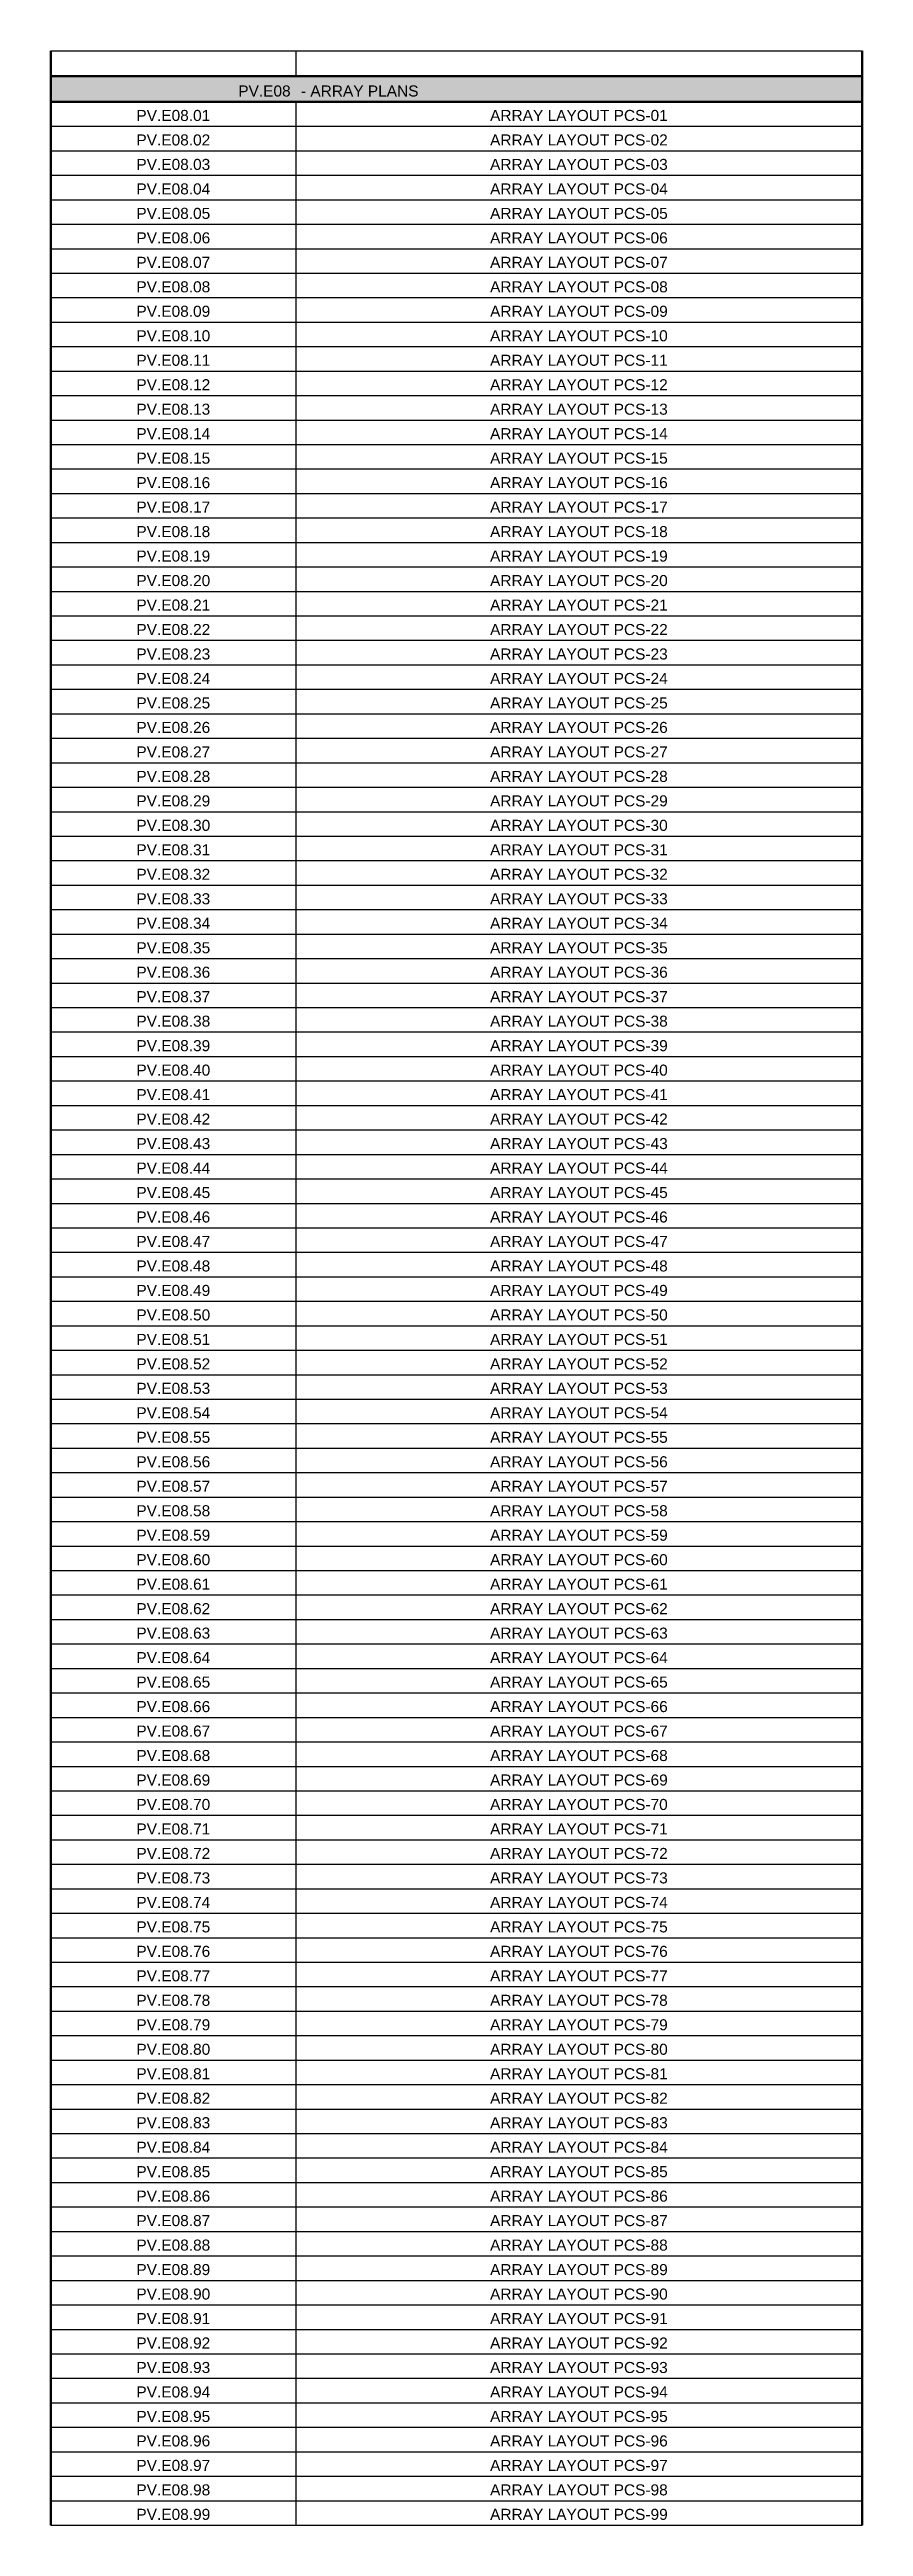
# Paper-space layout 'PV.E01.01 SHEET INDEX' of a CAD drawing. Header units: feet, sheet in inches. Extents: x 1 to 34.7, y 0 to 22.
# Drawn here: x 8.44 to 15.08, y 1.78 to 22.02 of the extents above; entities that cross this region are included whole.
import ezdxf

# ---------------------------------------------------------------- set-up
doc = ezdxf.new("R2010")
doc.units = ezdxf.units.FT
doc.header["$MEASUREMENT"] = 0
doc.styles.add('NEI-A', font='arial.ttf')

# ---------------------------------------------------------------- blocks, each defined once
blk = doc.blocks.new('*A3')
at = {"color": 7, "linetype": 'Continuous', "ltscale": 0.083333, "const_width": 0.0208}
for points in [[(0, 0), (0, -20.217)], [(6.625, 0), (6.625, -20.217)], [(0, -0.208), (6.625, -0.208)], [(0, -0.417), (6.625, -0.417)]]:
    blk.add_lwpolyline(points, dxfattribs=at)
at = {"color": 7, "linetype": 'Continuous', "ltscale": 0.083333}
for points in [[(0, 0), (6.625, 0)], [(2, 0), (2, -0.208)], [(2, -0.417), (2, -20.217)], [(0, -0.617), (6.625, -0.617)], [(0, -0.817), (6.625, -0.817)], [(0, -1.017), (6.625, -1.017)], [(0, -1.217), (6.625, -1.217)], [(0, -1.417), (6.625, -1.417)], [(0, -1.617), (6.625, -1.617)], [(0, -1.817), (6.625, -1.817)], [(0, -2.017), (6.625, -2.017)], [(0, -2.217), (6.625, -2.217)], [(0, -2.417), (6.625, -2.417)], [(0, -2.617), (6.625, -2.617)], [(0, -2.817), (6.625, -2.817)], [(0, -3.017), (6.625, -3.017)], [(0, -3.217), (6.625, -3.217)], [(0, -3.417), (6.625, -3.417)], [(0, -3.617), (6.625, -3.617)], [(0, -3.817), (6.625, -3.817)], [(0, -4.017), (6.625, -4.017)], [(0, -4.217), (6.625, -4.217)], [(0, -4.417), (6.625, -4.417)], [(0, -4.617), (6.625, -4.617)], [(0, -4.817), (6.625, -4.817)], [(0, -5.017), (6.625, -5.017)], [(0, -5.217), (6.625, -5.217)], [(0, -5.417), (6.625, -5.417)], [(0, -5.617), (6.625, -5.617)], [(0, -5.817), (6.625, -5.817)], [(0, -6.017), (6.625, -6.017)], [(0, -6.217), (6.625, -6.217)], [(0, -6.417), (6.625, -6.417)], [(0, -6.617), (6.625, -6.617)], [(0, -6.817), (6.625, -6.817)], [(0, -7.017), (6.625, -7.017)], [(0, -7.217), (6.625, -7.217)], [(0, -7.417), (6.625, -7.417)], [(0, -7.617), (6.625, -7.617)], [(0, -7.817), (6.625, -7.817)], [(0, -8.017), (6.625, -8.017)], [(0, -8.217), (6.625, -8.217)], [(0, -8.417), (6.625, -8.417)], [(0, -8.617), (6.625, -8.617)], [(0, -8.817), (6.625, -8.817)], [(0, -9.017), (6.625, -9.017)], [(0, -9.217), (6.625, -9.217)], [(0, -9.417), (6.625, -9.417)], [(0, -9.617), (6.625, -9.617)], [(0, -9.817), (6.625, -9.817)], [(0, -10.017), (6.625, -10.017)], [(0, -10.217), (6.625, -10.217)], [(0, -10.417), (6.625, -10.417)], [(0, -10.617), (6.625, -10.617)], [(0, -10.817), (6.625, -10.817)], [(0, -11.017), (6.625, -11.017)], [(0, -11.217), (6.625, -11.217)], [(0, -11.417), (6.625, -11.417)], [(0, -11.617), (6.625, -11.617)], [(0, -11.817), (6.625, -11.817)], [(0, -12.017), (6.625, -12.017)], [(0, -12.217), (6.625, -12.217)], [(0, -12.417), (6.625, -12.417)], [(0, -12.617), (6.625, -12.617)], [(0, -12.817), (6.625, -12.817)], [(0, -13.017), (6.625, -13.017)], [(0, -13.217), (6.625, -13.217)], [(0, -13.417), (6.625, -13.417)], [(0, -13.617), (6.625, -13.617)], [(0, -13.817), (6.625, -13.817)], [(0, -14.017), (6.625, -14.017)], [(0, -14.217), (6.625, -14.217)], [(0, -14.417), (6.625, -14.417)], [(0, -14.617), (6.625, -14.617)], [(0, -14.817), (6.625, -14.817)], [(0, -15.017), (6.625, -15.017)], [(0, -15.217), (6.625, -15.217)], [(0, -15.417), (6.625, -15.417)], [(0, -15.617), (6.625, -15.617)], [(0, -15.817), (6.625, -15.817)], [(0, -16.017), (6.625, -16.017)], [(0, -16.217), (6.625, -16.217)], [(0, -16.417), (6.625, -16.417)], [(0, -16.617), (6.625, -16.617)], [(0, -16.817), (6.625, -16.817)], [(0, -17.017), (6.625, -17.017)], [(0, -17.217), (6.625, -17.217)], [(0, -17.417), (6.625, -17.417)], [(0, -17.617), (6.625, -17.617)], [(0, -17.817), (6.625, -17.817)], [(0, -18.017), (6.625, -18.017)], [(0, -18.217), (6.625, -18.217)], [(0, -18.417), (6.625, -18.417)], [(0, -18.617), (6.625, -18.617)], [(0, -18.817), (6.625, -18.817)], [(0, -19.017), (6.625, -19.017)], [(0, -19.217), (6.625, -19.217)], [(0, -19.417), (6.625, -19.417)], [(0, -19.617), (6.625, -19.617)], [(0, -19.817), (6.625, -19.817)], [(0, -20.017), (6.625, -20.017)], [(0, -20.217), (6.625, -20.217)]]:
    blk.add_lwpolyline(points, dxfattribs=at)
at = {"color": 253, "true_color": 0xa6a6a6}
for points in [[(0, -0.208), (2, -0.208), (0, -0.417), (2, -0.417)], [(2, -0.208), (6.625, -0.208), (2, -0.417), (6.625, -0.417)]]:
    blk.add_solid(points, dxfattribs=at)
at = {"color": 7, "char_height": 0.09028, "style": 'NEI-A'}
for s, insert, attachment_point in [('\\fArial|b0|i0|c0|p34; PV.E08', (1.958, -0.375), 9), ('\\fArial|b0|i0|c0|p34;- ARRAY PLANS', (2.042, -0.375), 7), ('\\fArial|b0|i0|c0|p34;PV.E08.01', (1, -0.575), 8), ('\\fArial|b0|i0|c0|p34;ARRAY LAYOUT PCS-01', (4.312, -0.575), 8), ('\\fArial|b0|i0|c0|p34;PV.E08.02', (1, -0.775), 8), ('\\fArial|b0|i0|c0|p34;ARRAY LAYOUT PCS-02', (4.312, -0.775), 8), ('\\fArial|b0|i0|c0|p34;PV.E08.03', (1, -0.975), 8), ('\\fArial|b0|i0|c0|p34;ARRAY LAYOUT PCS-03', (4.312, -0.975), 8), ('\\fArial|b0|i0|c0|p34;PV.E08.04', (1, -1.175), 8), ('\\fArial|b0|i0|c0|p34;ARRAY LAYOUT PCS-04', (4.312, -1.175), 8), ('\\fArial|b0|i0|c0|p34;PV.E08.05', (1, -1.375), 8), ('\\fArial|b0|i0|c0|p34;ARRAY LAYOUT PCS-05', (4.312, -1.375), 8), ('\\fArial|b0|i0|c0|p34;PV.E08.06', (1, -1.575), 8), ('\\fArial|b0|i0|c0|p34;ARRAY LAYOUT PCS-06', (4.312, -1.575), 8), ('\\fArial|b0|i0|c0|p34;PV.E08.07', (1, -1.775), 8), ('\\fArial|b0|i0|c0|p34;ARRAY LAYOUT PCS-07', (4.312, -1.775), 8), ('\\fArial|b0|i0|c0|p34;PV.E08.08', (1, -1.975), 8), ('\\fArial|b0|i0|c0|p34;ARRAY LAYOUT PCS-08', (4.312, -1.975), 8), ('\\fArial|b0|i0|c0|p34;PV.E08.09', (1, -2.175), 8), ('\\fArial|b0|i0|c0|p34;ARRAY LAYOUT PCS-09', (4.312, -2.175), 8), ('\\fArial|b0|i0|c0|p34;PV.E08.10', (1, -2.375), 8), ('\\fArial|b0|i0|c0|p34;ARRAY LAYOUT PCS-10', (4.312, -2.375), 8), ('\\fArial|b0|i0|c0|p34;PV.E08.11', (1, -2.575), 8), ('\\fArial|b0|i0|c0|p34;ARRAY LAYOUT PCS-11', (4.312, -2.575), 8), ('\\fArial|b0|i0|c0|p34;PV.E08.12', (1, -2.775), 8), ('\\fArial|b0|i0|c0|p34;ARRAY LAYOUT PCS-12', (4.312, -2.775), 8), ('\\fArial|b0|i0|c0|p34;PV.E08.13', (1, -2.975), 8), ('\\fArial|b0|i0|c0|p34;ARRAY LAYOUT PCS-13', (4.312, -2.975), 8), ('\\fArial|b0|i0|c0|p34;PV.E08.14', (1, -3.175), 8), ('\\fArial|b0|i0|c0|p34;ARRAY LAYOUT PCS-14', (4.312, -3.175), 8), ('\\fArial|b0|i0|c0|p34;PV.E08.15', (1, -3.375), 8), ('\\fArial|b0|i0|c0|p34;ARRAY LAYOUT PCS-15', (4.312, -3.375), 8), ('\\fArial|b0|i0|c0|p34;PV.E08.16', (1, -3.575), 8), ('\\fArial|b0|i0|c0|p34;ARRAY LAYOUT PCS-16', (4.312, -3.575), 8), ('\\fArial|b0|i0|c0|p34;PV.E08.17', (1, -3.775), 8), ('\\fArial|b0|i0|c0|p34;ARRAY LAYOUT PCS-17', (4.312, -3.775), 8), ('\\fArial|b0|i0|c0|p34;PV.E08.18', (1, -3.975), 8), ('\\fArial|b0|i0|c0|p34;ARRAY LAYOUT PCS-18', (4.312, -3.975), 8), ('\\fArial|b0|i0|c0|p34;PV.E08.19', (1, -4.175), 8), ('\\fArial|b0|i0|c0|p34;ARRAY LAYOUT PCS-19', (4.312, -4.175), 8), ('\\fArial|b0|i0|c0|p34;PV.E08.20', (1, -4.375), 8), ('\\fArial|b0|i0|c0|p34;ARRAY LAYOUT PCS-20', (4.312, -4.375), 8), ('\\fArial|b0|i0|c0|p34;PV.E08.21', (1, -4.575), 8), ('\\fArial|b0|i0|c0|p34;ARRAY LAYOUT PCS-21', (4.312, -4.575), 8), ('\\fArial|b0|i0|c0|p34;PV.E08.22', (1, -4.775), 8), ('\\fArial|b0|i0|c0|p34;ARRAY LAYOUT PCS-22', (4.312, -4.775), 8), ('\\fArial|b0|i0|c0|p34;PV.E08.23', (1, -4.975), 8), ('\\fArial|b0|i0|c0|p34;ARRAY LAYOUT PCS-23', (4.312, -4.975), 8), ('\\fArial|b0|i0|c0|p34;PV.E08.24', (1, -5.175), 8), ('\\fArial|b0|i0|c0|p34;ARRAY LAYOUT PCS-24', (4.312, -5.175), 8), ('\\fArial|b0|i0|c0|p34;PV.E08.25', (1, -5.375), 8), ('\\fArial|b0|i0|c0|p34;ARRAY LAYOUT PCS-25', (4.312, -5.375), 8), ('\\fArial|b0|i0|c0|p34;PV.E08.26', (1, -5.575), 8), ('\\fArial|b0|i0|c0|p34;ARRAY LAYOUT PCS-26', (4.312, -5.575), 8), ('\\fArial|b0|i0|c0|p34;PV.E08.27', (1, -5.775), 8), ('\\fArial|b0|i0|c0|p34;ARRAY LAYOUT PCS-27', (4.312, -5.775), 8), ('\\fArial|b0|i0|c0|p34;PV.E08.28', (1, -5.975), 8), ('\\fArial|b0|i0|c0|p34;ARRAY LAYOUT PCS-28', (4.312, -5.975), 8), ('\\fArial|b0|i0|c0|p34;PV.E08.29', (1, -6.175), 8), ('\\fArial|b0|i0|c0|p34;ARRAY LAYOUT PCS-29', (4.312, -6.175), 8), ('\\fArial|b0|i0|c0|p34;PV.E08.30', (1, -6.375), 8), ('\\fArial|b0|i0|c0|p34;ARRAY LAYOUT PCS-30', (4.312, -6.375), 8), ('\\fArial|b0|i0|c0|p34;PV.E08.31', (1, -6.575), 8), ('\\fArial|b0|i0|c0|p34;ARRAY LAYOUT PCS-31', (4.312, -6.575), 8), ('\\fArial|b0|i0|c0|p34;PV.E08.32', (1, -6.775), 8), ('\\fArial|b0|i0|c0|p34;ARRAY LAYOUT PCS-32', (4.312, -6.775), 8), ('\\fArial|b0|i0|c0|p34;PV.E08.33', (1, -6.975), 8), ('\\fArial|b0|i0|c0|p34;PV.E08.34', (1, -7.175), 8), ('\\fArial|b0|i0|c0|p34;ARRAY LAYOUT PCS-33', (4.312, -6.975), 8), ('\\fArial|b0|i0|c0|p34;ARRAY LAYOUT PCS-34', (4.312, -7.175), 8), ('\\fArial|b0|i0|c0|p34;PV.E08.35', (1, -7.375), 8), ('\\fArial|b0|i0|c0|p34;ARRAY LAYOUT PCS-35', (4.312, -7.375), 8), ('\\fArial|b0|i0|c0|p34;PV.E08.36', (1, -7.575), 8), ('\\fArial|b0|i0|c0|p34;ARRAY LAYOUT PCS-36', (4.312, -7.575), 8), ('\\fArial|b0|i0|c0|p34;PV.E08.37', (1, -7.775), 8), ('\\fArial|b0|i0|c0|p34;ARRAY LAYOUT PCS-37', (4.312, -7.775), 8), ('\\fArial|b0|i0|c0|p34;PV.E08.38', (1, -7.975), 8), ('\\fArial|b0|i0|c0|p34;ARRAY LAYOUT PCS-38', (4.312, -7.975), 8), ('\\fArial|b0|i0|c0|p34;PV.E08.39', (1, -8.175), 8), ('\\fArial|b0|i0|c0|p34;ARRAY LAYOUT PCS-39', (4.312, -8.175), 8), ('\\fArial|b0|i0|c0|p34;PV.E08.40', (1, -8.375), 8), ('\\fArial|b0|i0|c0|p34;ARRAY LAYOUT PCS-40', (4.312, -8.375), 8), ('\\fArial|b0|i0|c0|p34;PV.E08.41', (1, -8.575), 8), ('\\fArial|b0|i0|c0|p34;ARRAY LAYOUT PCS-41', (4.312, -8.575), 8), ('\\fArial|b0|i0|c0|p34;PV.E08.42', (1, -8.775), 8), ('\\fArial|b0|i0|c0|p34;ARRAY LAYOUT PCS-42', (4.312, -8.775), 8), ('\\fArial|b0|i0|c0|p34;PV.E08.43', (1, -8.975), 8), ('\\fArial|b0|i0|c0|p34;ARRAY LAYOUT PCS-43', (4.312, -8.975), 8), ('\\fArial|b0|i0|c0|p34;PV.E08.44', (1, -9.175), 8), ('\\fArial|b0|i0|c0|p34;ARRAY LAYOUT PCS-44', (4.312, -9.175), 8), ('\\fArial|b0|i0|c0|p34;PV.E08.45', (1, -9.375), 8), ('\\fArial|b0|i0|c0|p34;ARRAY LAYOUT PCS-45', (4.312, -9.375), 8), ('\\fArial|b0|i0|c0|p34;PV.E08.46', (1, -9.575), 8), ('\\fArial|b0|i0|c0|p34;ARRAY LAYOUT PCS-46', (4.312, -9.575), 8), ('\\fArial|b0|i0|c0|p34;PV.E08.47', (1, -9.775), 8), ('\\fArial|b0|i0|c0|p34;ARRAY LAYOUT PCS-47', (4.312, -9.775), 8), ('\\fArial|b0|i0|c0|p34;PV.E08.48', (1, -9.975), 8), ('\\fArial|b0|i0|c0|p34;ARRAY LAYOUT PCS-48', (4.312, -9.975), 8), ('\\fArial|b0|i0|c0|p34;PV.E08.49', (1, -10.175), 8), ('\\fArial|b0|i0|c0|p34;ARRAY LAYOUT PCS-49', (4.312, -10.175), 8), ('\\fArial|b0|i0|c0|p34;PV.E08.50', (1, -10.375), 8), ('\\fArial|b0|i0|c0|p34;ARRAY LAYOUT PCS-50', (4.312, -10.375), 8), ('\\fArial|b0|i0|c0|p34;PV.E08.51', (1, -10.575), 8), ('\\fArial|b0|i0|c0|p34;ARRAY LAYOUT PCS-51', (4.312, -10.575), 8), ('\\fArial|b0|i0|c0|p34;PV.E08.52', (1, -10.775), 8), ('\\fArial|b0|i0|c0|p34;ARRAY LAYOUT PCS-52', (4.312, -10.775), 8), ('\\fArial|b0|i0|c0|p34;PV.E08.53', (1, -10.975), 8), ('\\fArial|b0|i0|c0|p34;ARRAY LAYOUT PCS-53', (4.312, -10.975), 8), ('\\fArial|b0|i0|c0|p34;PV.E08.54', (1, -11.175), 8), ('\\fArial|b0|i0|c0|p34;ARRAY LAYOUT PCS-54', (4.312, -11.175), 8), ('\\fArial|b0|i0|c0|p34;PV.E08.55', (1, -11.375), 8), ('\\fArial|b0|i0|c0|p34;ARRAY LAYOUT PCS-55', (4.312, -11.375), 8), ('\\fArial|b0|i0|c0|p34;PV.E08.56', (1, -11.575), 8), ('\\fArial|b0|i0|c0|p34;ARRAY LAYOUT PCS-56', (4.312, -11.575), 8), ('\\fArial|b0|i0|c0|p34;PV.E08.57', (1, -11.775), 8), ('\\fArial|b0|i0|c0|p34;ARRAY LAYOUT PCS-57', (4.312, -11.775), 8), ('\\fArial|b0|i0|c0|p34;PV.E08.58', (1, -11.975), 8), ('\\fArial|b0|i0|c0|p34;ARRAY LAYOUT PCS-58', (4.312, -11.975), 8), ('\\fArial|b0|i0|c0|p34;PV.E08.59', (1, -12.175), 8), ('\\fArial|b0|i0|c0|p34;ARRAY LAYOUT PCS-59', (4.312, -12.175), 8), ('\\fArial|b0|i0|c0|p34;PV.E08.60', (1, -12.375), 8), ('\\fArial|b0|i0|c0|p34;ARRAY LAYOUT PCS-60', (4.312, -12.375), 8), ('\\fArial|b0|i0|c0|p34;PV.E08.61', (1, -12.575), 8), ('\\fArial|b0|i0|c0|p34;ARRAY LAYOUT PCS-61', (4.312, -12.575), 8), ('\\fArial|b0|i0|c0|p34;PV.E08.62', (1, -12.775), 8), ('\\fArial|b0|i0|c0|p34;ARRAY LAYOUT PCS-62', (4.312, -12.775), 8), ('\\fArial|b0|i0|c0|p34;PV.E08.63', (1, -12.975), 8), ('\\fArial|b0|i0|c0|p34;ARRAY LAYOUT PCS-63', (4.312, -12.975), 8), ('\\fArial|b0|i0|c0|p34;PV.E08.64', (1, -13.175), 8), ('\\fArial|b0|i0|c0|p34;ARRAY LAYOUT PCS-64', (4.312, -13.175), 8), ('\\fArial|b0|i0|c0|p34;PV.E08.65', (1, -13.375), 8), ('\\fArial|b0|i0|c0|p34;ARRAY LAYOUT PCS-65', (4.312, -13.375), 8), ('\\fArial|b0|i0|c0|p34;PV.E08.66', (1, -13.575), 8), ('\\fArial|b0|i0|c0|p34;ARRAY LAYOUT PCS-66', (4.312, -13.575), 8), ('\\fArial|b0|i0|c0|p34;PV.E08.67', (1, -13.775), 8), ('\\fArial|b0|i0|c0|p34;ARRAY LAYOUT PCS-67', (4.312, -13.775), 8), ('\\fArial|b0|i0|c0|p34;PV.E08.68', (1, -13.975), 8), ('\\fArial|b0|i0|c0|p34;ARRAY LAYOUT PCS-68', (4.312, -13.975), 8), ('\\fArial|b0|i0|c0|p34;PV.E08.69', (1, -14.175), 8), ('\\fArial|b0|i0|c0|p34;ARRAY LAYOUT PCS-69', (4.312, -14.175), 8), ('\\fArial|b0|i0|c0|p34;PV.E08.70', (1, -14.375), 8), ('\\fArial|b0|i0|c0|p34;ARRAY LAYOUT PCS-70', (4.312, -14.375), 8), ('\\fArial|b0|i0|c0|p34;PV.E08.71', (1, -14.575), 8), ('\\fArial|b0|i0|c0|p34;ARRAY LAYOUT PCS-71', (4.312, -14.575), 8), ('\\fArial|b0|i0|c0|p34;PV.E08.72', (1, -14.775), 8), ('\\fArial|b0|i0|c0|p34;ARRAY LAYOUT PCS-72', (4.312, -14.775), 8), ('\\fArial|b0|i0|c0|p34;PV.E08.73', (1, -14.975), 8), ('\\fArial|b0|i0|c0|p34;ARRAY LAYOUT PCS-73', (4.312, -14.975), 8), ('\\fArial|b0|i0|c0|p34;PV.E08.74', (1, -15.175), 8), ('\\fArial|b0|i0|c0|p34;ARRAY LAYOUT PCS-74', (4.312, -15.175), 8), ('\\fArial|b0|i0|c0|p34;PV.E08.75', (1, -15.375), 8), ('\\fArial|b0|i0|c0|p34;ARRAY LAYOUT PCS-75', (4.312, -15.375), 8), ('\\fArial|b0|i0|c0|p34;PV.E08.76', (1, -15.575), 8), ('\\fArial|b0|i0|c0|p34;ARRAY LAYOUT PCS-76', (4.312, -15.575), 8), ('\\fArial|b0|i0|c0|p34;PV.E08.77', (1, -15.775), 8), ('\\fArial|b0|i0|c0|p34;ARRAY LAYOUT PCS-77', (4.312, -15.775), 8), ('\\fArial|b0|i0|c0|p34;PV.E08.78', (1, -15.975), 8), ('\\fArial|b0|i0|c0|p34;ARRAY LAYOUT PCS-78', (4.312, -15.975), 8), ('\\fArial|b0|i0|c0|p34;PV.E08.79', (1, -16.175), 8), ('\\fArial|b0|i0|c0|p34;ARRAY LAYOUT PCS-79', (4.312, -16.175), 8), ('\\fArial|b0|i0|c0|p34;PV.E08.80', (1, -16.375), 8), ('\\fArial|b0|i0|c0|p34;ARRAY LAYOUT PCS-80', (4.312, -16.375), 8), ('\\fArial|b0|i0|c0|p34;PV.E08.81', (1, -16.575), 8), ('\\fArial|b0|i0|c0|p34;ARRAY LAYOUT PCS-81', (4.312, -16.575), 8), ('\\fArial|b0|i0|c0|p34;PV.E08.82', (1, -16.775), 8), ('\\fArial|b0|i0|c0|p34;ARRAY LAYOUT PCS-82', (4.312, -16.775), 8), ('\\fArial|b0|i0|c0|p34;PV.E08.83', (1, -16.975), 8), ('\\fArial|b0|i0|c0|p34;ARRAY LAYOUT PCS-83', (4.312, -16.975), 8), ('\\fArial|b0|i0|c0|p34;PV.E08.84', (1, -17.175), 8), ('\\fArial|b0|i0|c0|p34;ARRAY LAYOUT PCS-84', (4.312, -17.175), 8), ('\\fArial|b0|i0|c0|p34;PV.E08.85', (1, -17.375), 8), ('\\fArial|b0|i0|c0|p34;ARRAY LAYOUT PCS-85', (4.312, -17.375), 8), ('\\fArial|b0|i0|c0|p34;PV.E08.86', (1, -17.575), 8), ('\\fArial|b0|i0|c0|p34;ARRAY LAYOUT PCS-86', (4.312, -17.575), 8), ('\\fArial|b0|i0|c0|p34;PV.E08.87', (1, -17.775), 8), ('\\fArial|b0|i0|c0|p34;ARRAY LAYOUT PCS-87', (4.312, -17.775), 8), ('\\fArial|b0|i0|c0|p34;PV.E08.88', (1, -17.975), 8), ('\\fArial|b0|i0|c0|p34;ARRAY LAYOUT PCS-88', (4.312, -17.975), 8), ('\\fArial|b0|i0|c0|p34;PV.E08.89', (1, -18.175), 8), ('\\fArial|b0|i0|c0|p34;ARRAY LAYOUT PCS-89', (4.312, -18.175), 8), ('\\fArial|b0|i0|c0|p34;PV.E08.90', (1, -18.375), 8), ('\\fArial|b0|i0|c0|p34;ARRAY LAYOUT PCS-90', (4.312, -18.375), 8), ('\\fArial|b0|i0|c0|p34;PV.E08.91', (1, -18.575), 8), ('\\fArial|b0|i0|c0|p34;ARRAY LAYOUT PCS-91', (4.312, -18.575), 8), ('\\fArial|b0|i0|c0|p34;PV.E08.92', (1, -18.775), 8), ('\\fArial|b0|i0|c0|p34;ARRAY LAYOUT PCS-92', (4.312, -18.775), 8), ('\\fArial|b0|i0|c0|p34;PV.E08.93', (1, -18.975), 8), ('\\fArial|b0|i0|c0|p34;ARRAY LAYOUT PCS-93', (4.312, -18.975), 8), ('\\fArial|b0|i0|c0|p34;PV.E08.94', (1, -19.175), 8), ('\\fArial|b0|i0|c0|p34;ARRAY LAYOUT PCS-94', (4.312, -19.175), 8), ('\\fArial|b0|i0|c0|p34;PV.E08.95', (1, -19.375), 8), ('\\fArial|b0|i0|c0|p34;ARRAY LAYOUT PCS-95', (4.312, -19.375), 8), ('\\fArial|b0|i0|c0|p34;PV.E08.96', (1, -19.575), 8), ('\\fArial|b0|i0|c0|p34;ARRAY LAYOUT PCS-96', (4.312, -19.575), 8), ('\\fArial|b0|i0|c0|p34;PV.E08.97', (1, -19.775), 8), ('\\fArial|b0|i0|c0|p34;ARRAY LAYOUT PCS-97', (4.312, -19.775), 8), ('\\fArial|b0|i0|c0|p34;PV.E08.98', (1, -19.975), 8), ('\\fArial|b0|i0|c0|p34;ARRAY LAYOUT PCS-98', (4.312, -19.975), 8), ('\\fArial|b0|i0|c0|p34;PV.E08.99', (1, -20.175), 8), ('\\fArial|b0|i0|c0|p34;ARRAY LAYOUT PCS-99', (4.312, -20.175), 8)]:
    blk.add_mtext(s, dxfattribs=dict(at, insert=insert, attachment_point=attachment_point))

psp = doc.layouts.new('PV.E01.01 SHEET INDEX')

# ---------------------------------------------------------------- block references
psp.add_blockref('*A3', (8.448, 22.011))

doc.saveas('drawing.dxf')
